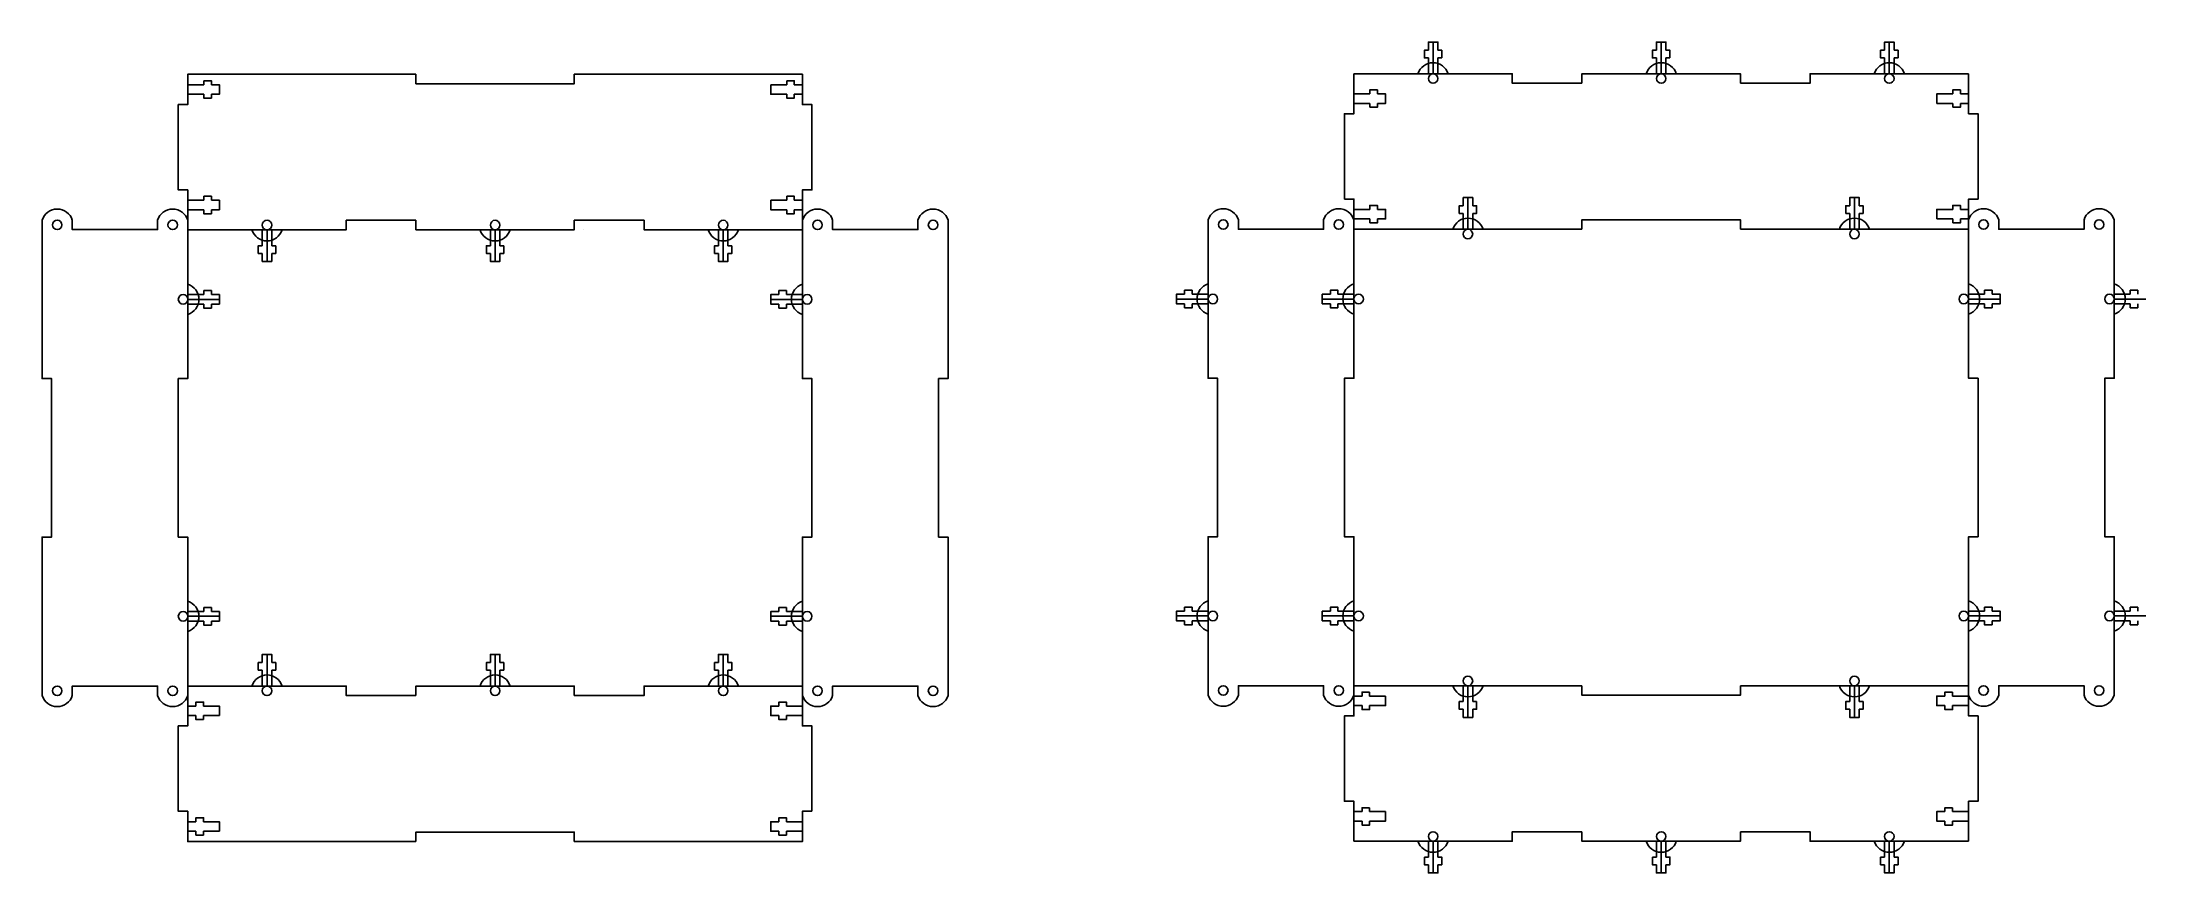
# Model space of a CAD drawing. Header units: millimetres. Extents: x 1473 to 3135, y 180 to 1758.
# Drawn here: x 1727 to 2391, y 180 to 442 of the extents above; entities that cross this region are included whole.
import ezdxf

# ---------------------------------------------------------------- set-up
doc = ezdxf.new("R2010")
doc.units = ezdxf.units.MM

msp = doc.modelspace()

# ---------------------------------------------------------------- linework, layer by layer
for p, q in [((2165.715, 431.787), (2165.715, 441.787)), ((2237.715, 431.787), (2237.715, 441.787)), ((2309.715, 431.787), (2309.715, 441.787)), ((2190.715, 431.787), (2140.715, 431.787)), ((2262.715, 431.787), (2212.715, 431.787)), ((2334.715, 431.787), (2290.715, 431.787)), ((2176.715, 382.733), (2176.715, 392.733)), ((2298.715, 382.733), (2298.715, 392.733)), ((1822.652, 382.572), (1772.652, 382.572)), ((1797.652, 382.572), (1797.652, 372.572)), ((1894.652, 382.572), (1844.652, 382.572)), ((1869.652, 382.572), (1869.652, 372.572)), ((1966.652, 382.572), (1922.652, 382.572)), ((1941.652, 382.572), (1941.652, 372.572)), ((1772.652, 360.626), (1782.652, 360.626)), ((1966.652, 360.626), (1956.652, 360.626)), ((2094.715, 360.733), (2084.715, 360.733)), ((2140.715, 360.733), (2130.715, 360.733)), ((2334.715, 360.733), (2344.715, 360.733)), ((2380.715, 360.733), (2390.715, 360.733)), ((1772.652, 260.626), (1782.652, 260.626)), ((1966.652, 260.626), (1956.652, 260.626)), ((2094.715, 260.733), (2084.715, 260.733)), ((2140.715, 260.733), (2130.715, 260.733)), ((2334.715, 260.733), (2344.715, 260.733)), ((2380.715, 260.733), (2390.715, 260.733)), ((1797.652, 238.626), (1797.652, 248.626)), ((1869.652, 238.626), (1869.652, 248.626)), ((1941.652, 238.626), (1941.652, 248.626)), ((1772.652, 238.626), (1816.652, 238.626)), ((1844.652, 238.626), (1894.652, 238.626)), ((1916.652, 238.626), (1966.652, 238.626)), ((2176.715, 238.733), (2176.715, 228.733)), ((2298.715, 238.733), (2298.715, 228.733)), ((2165.715, 189.68), (2165.715, 179.68)), ((2237.715, 189.68), (2237.715, 179.68)), ((2309.715, 189.68), (2309.715, 179.68))]:
    msp.add_line(p, q)
for points in [[(2164.215, 436.816), (2162.965, 436.816), (2162.965, 439.216), (2164.215, 439.216)], [(2167.215, 439.216), (2167.215, 441.787), (2164.215, 441.787), (2164.215, 439.216)], [(2167.215, 439.216), (2168.465, 439.216), (2168.465, 436.816)], [(2236.215, 436.816), (2234.965, 436.816), (2234.965, 439.216), (2236.215, 439.216)], [(2239.215, 439.216), (2239.215, 441.787), (2236.215, 441.787), (2236.215, 439.216)], [(2239.215, 439.216), (2240.465, 439.216), (2240.465, 436.816)], [(2308.215, 436.816), (2306.965, 436.816), (2306.965, 439.216), (2308.215, 439.216)], [(2311.215, 439.216), (2311.215, 441.787), (2308.215, 441.787), (2308.215, 439.216)], [(2311.215, 439.216), (2312.465, 439.216), (2312.465, 436.816)], [(2140.715, 431.787), (2140.715, 419.194), (2137.715, 419.194), (2137.715, 392.273)], [(2140.715, 431.787), (2190.715, 431.787), (2190.715, 428.787), (2212.715, 428.787)], [(2164.215, 436.816), (2164.215, 431.787), (2167.215, 431.787)], [(2167.215, 431.787), (2167.215, 436.816)], [(2168.465, 436.816), (2167.215, 436.816)], [(2237.715, 431.787), (2212.715, 431.787), (2212.715, 428.787)], [(2236.215, 436.816), (2236.215, 431.787), (2239.215, 431.787)], [(2262.715, 428.787), (2262.715, 431.787), (2237.715, 431.787)], [(2239.215, 431.787), (2239.215, 436.816)], [(2240.465, 436.816), (2239.215, 436.816)], [(2262.715, 431.787), (2240.715, 431.787)], [(2262.715, 382.733), (2334.715, 382.733), (2334.715, 392.273), (2337.715, 392.273), (2337.715, 419.194), (2334.715, 419.194), (2334.715, 431.787)], [(2262.715, 428.787), (2284.715, 428.787), (2284.715, 431.787), (2334.715, 431.787)], [(2308.215, 436.816), (2308.215, 431.787), (2311.215, 431.787)], [(2311.215, 431.787), (2311.215, 436.816)], [(2312.465, 436.816), (2311.215, 436.816)], [(1769.652, 422.086), (1772.652, 422.086), (1772.652, 431.626), (1844.652, 431.626)], [(1772.652, 428.356), (1777.681, 428.356)], [(1777.681, 425.356), (1772.652, 425.356), (1772.652, 428.356)], [(1777.681, 429.606), (1777.681, 428.356)], [(1780.081, 428.356), (1780.081, 429.606), (1777.681, 429.606)], [(1777.681, 425.356), (1777.681, 424.106), (1780.081, 424.106), (1780.081, 425.356)], [(1780.081, 428.356), (1782.652, 428.356), (1782.652, 425.356), (1780.081, 425.356)], [(1844.652, 431.626), (1844.652, 428.626), (1869.652, 428.626), (1894.652, 428.626), (1894.652, 431.626)], [(1894.652, 431.626), (1966.652, 431.626), (1966.652, 422.086), (1969.652, 422.086), (1969.652, 395.165), (1966.652, 395.165), (1966.652, 385.626)], [(1956.652, 428.356), (1961.681, 428.356)], [(1961.681, 425.356), (1956.652, 425.356), (1956.652, 428.356)], [(1961.681, 429.606), (1961.681, 428.356)], [(1964.081, 428.356), (1964.081, 429.606), (1961.681, 429.606)], [(1961.681, 425.356), (1961.681, 424.106), (1964.081, 424.106), (1964.081, 425.356)], [(1964.081, 428.356), (1966.652, 428.356), (1966.652, 425.356), (1964.081, 425.356)], [(2145.744, 425.464), (2140.715, 425.464), (2140.715, 422.464)], [(2145.744, 425.464), (2145.744, 426.714), (2148.144, 426.714), (2148.144, 425.464)], [(2148.144, 422.464), (2150.715, 422.464), (2150.715, 425.464), (2148.144, 425.464)], [(2329.744, 425.464), (2324.715, 425.464), (2324.715, 422.464)], [(2329.744, 425.464), (2329.744, 426.714), (2332.144, 426.714), (2332.144, 425.464)], [(2332.144, 422.464), (2334.715, 422.464), (2334.715, 425.464), (2332.144, 425.464)], [(1772.652, 385.626), (1772.652, 395.165), (1769.652, 395.165), (1769.652, 422.086)], [(2140.715, 422.464), (2145.744, 422.464)], [(2145.744, 421.214), (2145.744, 422.464)], [(2148.144, 422.464), (2148.144, 421.214), (2145.744, 421.214)], [(2324.715, 422.464), (2329.744, 422.464)], [(2329.744, 421.214), (2329.744, 422.464)], [(2332.144, 422.464), (2332.144, 421.214), (2329.744, 421.214)], [(1772.652, 391.895), (1777.681, 391.895)], [(1777.681, 388.895), (1772.652, 388.895), (1772.652, 391.895)], [(1777.681, 393.145), (1777.681, 391.895)], [(1780.081, 391.895), (1780.081, 393.145), (1777.681, 393.145)], [(1780.081, 391.895), (1782.652, 391.895), (1782.652, 388.895), (1780.081, 388.895)], [(1956.652, 391.895), (1961.681, 391.895)], [(1961.681, 388.895), (1956.652, 388.895), (1956.652, 391.895)], [(1961.681, 393.145), (1961.681, 391.895)], [(1964.081, 391.895), (1964.081, 393.145), (1961.681, 393.145)], [(1964.081, 391.895), (1966.652, 391.895), (1966.652, 388.895), (1964.081, 388.895)], [(2137.715, 392.273), (2140.715, 392.273), (2140.715, 382.733), (2212.715, 382.733)], [(2175.215, 390.162), (2175.215, 392.733), (2178.215, 392.733), (2178.215, 390.162)], [(2297.215, 390.162), (2297.215, 392.733), (2300.215, 392.733), (2300.215, 390.162)], [(1726.652, 385.626), (1726.652, 385.626), (1726.652, 335.626), (1729.652, 335.626), (1729.652, 285.626), (1726.652, 285.626), (1726.652, 235.626), (1726.652, 235.626)], [(1736.192, 385.626), (1736.192, 382.626), (1763.113, 382.626), (1763.113, 385.626)], [(1772.652, 235.626), (1772.652, 235.626), (1772.652, 285.626), (1769.652, 285.626), (1769.652, 335.626), (1772.652, 335.626), (1772.652, 385.626), (1772.652, 385.626)], [(1772.652, 385.626), (1772.652, 335.626), (1769.652, 335.626), (1769.652, 285.626), (1772.652, 285.626), (1772.652, 235.626)], [(1772.652, 382.572), (1822.652, 382.572), (1822.652, 385.572), (1844.652, 385.572)], [(1777.681, 388.895), (1777.681, 387.645), (1780.081, 387.645), (1780.081, 388.895)], [(1869.652, 382.572), (1844.652, 382.572), (1844.652, 385.572)], [(1894.652, 385.572), (1894.652, 382.572), (1869.652, 382.572)], [(1894.652, 385.572), (1916.652, 385.572), (1916.652, 382.572), (1966.652, 382.572)], [(1961.681, 388.895), (1961.681, 387.645), (1964.081, 387.645), (1964.081, 388.895)], [(1966.652, 235.626), (1966.652, 285.626), (1969.652, 285.626), (1969.652, 335.626), (1966.652, 335.626), (1966.652, 385.626)], [(1976.192, 385.626), (1976.192, 382.626), (2003.113, 382.626), (2003.113, 385.626)], [(2012.652, 235.626), (2012.652, 235.626), (2012.652, 285.626), (2009.652, 285.626), (2009.652, 335.626), (2012.652, 335.626), (2012.652, 385.626), (2012.652, 385.626)], [(2094.715, 385.733), (2094.715, 335.733), (2097.715, 335.733), (2097.715, 285.733), (2094.715, 285.733), (2094.715, 235.733)], [(2131.176, 385.733), (2131.176, 382.733), (2104.255, 382.733), (2104.255, 385.733)], [(2140.715, 385.733), (2140.715, 385.733), (2140.715, 335.733), (2137.715, 335.733), (2137.715, 285.733), (2140.715, 285.733), (2140.715, 235.733), (2140.715, 235.733)], [(2145.744, 389.003), (2140.715, 389.003), (2140.715, 386.003)], [(2140.715, 386.003), (2145.744, 386.003)], [(2145.744, 389.003), (2145.744, 390.253), (2148.144, 390.253), (2148.144, 389.003)], [(2145.744, 384.753), (2145.744, 386.003)], [(2148.144, 386.003), (2148.144, 384.753), (2145.744, 384.753)], [(2148.144, 386.003), (2150.715, 386.003), (2150.715, 389.003), (2148.144, 389.003)], [(2175.215, 390.162), (2173.965, 390.162), (2173.965, 387.762)], [(2173.965, 387.762), (2175.215, 387.762)], [(2175.215, 382.733), (2175.215, 387.762)], [(2178.215, 387.762), (2178.215, 382.733), (2175.215, 382.733)], [(2178.215, 387.762), (2179.465, 387.762), (2179.465, 390.162), (2178.215, 390.162)], [(2212.715, 382.733), (2212.715, 385.733), (2237.715, 385.733), (2262.715, 385.733), (2262.715, 382.733)], [(2297.215, 390.162), (2295.965, 390.162), (2295.965, 387.762)], [(2295.965, 387.762), (2297.215, 387.762)], [(2297.215, 382.733), (2297.215, 387.762)], [(2300.215, 387.762), (2300.215, 382.733), (2297.215, 382.733)], [(2300.215, 387.762), (2301.465, 387.762), (2301.465, 390.162), (2300.215, 390.162)], [(2329.744, 389.003), (2324.715, 389.003), (2324.715, 386.003)], [(2324.715, 386.003), (2329.744, 386.003)], [(2329.744, 389.003), (2329.744, 390.253), (2332.144, 390.253), (2332.144, 389.003)], [(2329.744, 384.753), (2329.744, 386.003)], [(2332.144, 386.003), (2332.144, 384.753), (2329.744, 384.753)], [(2332.144, 386.003), (2334.715, 386.003), (2334.715, 389.003), (2332.144, 389.003)], [(2334.715, 235.733), (2334.715, 235.733), (2334.715, 285.733), (2337.715, 285.733), (2337.715, 335.733), (2334.715, 335.733), (2334.715, 385.733), (2334.715, 385.733)], [(2371.176, 385.733), (2371.176, 382.733), (2344.255, 382.733), (2344.255, 385.733)], [(2380.715, 235.733), (2380.715, 285.733), (2377.715, 285.733), (2377.715, 335.733), (2380.715, 335.733), (2380.715, 385.733)], [(1796.152, 377.543), (1796.152, 382.572), (1799.152, 382.572)], [(1799.152, 382.572), (1799.152, 377.543)], [(1868.152, 377.543), (1868.152, 382.572), (1871.152, 382.572)], [(1871.152, 382.572), (1871.152, 377.543)], [(1894.652, 382.572), (1872.652, 382.572)], [(1940.152, 377.543), (1940.152, 382.572), (1943.152, 382.572)], [(1943.152, 382.572), (1943.152, 377.543)], [(1796.152, 377.543), (1794.902, 377.543), (1794.902, 375.143), (1796.152, 375.143)], [(1799.152, 375.143), (1799.152, 372.572), (1796.152, 372.572), (1796.152, 375.143)], [(1800.402, 377.543), (1799.152, 377.543)], [(1799.152, 375.143), (1800.402, 375.143), (1800.402, 377.543)], [(1868.152, 377.543), (1866.902, 377.543), (1866.902, 375.143), (1868.152, 375.143)], [(1871.152, 375.143), (1871.152, 372.572), (1868.152, 372.572), (1868.152, 375.143)], [(1872.402, 377.543), (1871.152, 377.543)], [(1871.152, 375.143), (1872.402, 375.143), (1872.402, 377.543)], [(1940.152, 377.543), (1938.902, 377.543), (1938.902, 375.143), (1940.152, 375.143)], [(1943.152, 375.143), (1943.152, 372.572), (1940.152, 372.572), (1940.152, 375.143)], [(1944.402, 377.543), (1943.152, 377.543)], [(1943.152, 375.143), (1944.402, 375.143), (1944.402, 377.543)], [(1772.652, 362.126), (1777.681, 362.126)], [(1777.681, 359.126), (1772.652, 359.126), (1772.652, 362.126)], [(1777.681, 363.376), (1777.681, 362.126)], [(1780.081, 362.126), (1780.081, 363.376), (1777.681, 363.376)], [(1777.681, 359.126), (1777.681, 357.876), (1780.081, 357.876), (1780.081, 359.126)], [(1780.081, 362.126), (1782.652, 362.126), (1782.652, 359.126), (1780.081, 359.126)], [(1959.223, 359.126), (1956.652, 359.126), (1956.652, 362.126), (1959.223, 362.126)], [(1961.623, 362.126), (1961.623, 363.376), (1959.223, 363.376), (1959.223, 362.126)], [(1959.223, 359.126), (1959.223, 357.876), (1961.623, 357.876)], [(1961.623, 362.126), (1966.652, 362.126), (1966.652, 359.126)], [(1966.652, 359.126), (1961.623, 359.126)], [(1961.623, 357.876), (1961.623, 359.126)], [(2087.286, 362.233), (2084.715, 362.233), (2084.715, 359.233), (2087.286, 359.233)], [(2087.286, 362.233), (2087.286, 363.483), (2089.686, 363.483)], [(2089.686, 359.233), (2089.686, 357.983), (2087.286, 357.983), (2087.286, 359.233)], [(2089.686, 363.483), (2089.686, 362.233)], [(2094.715, 362.233), (2089.686, 362.233)], [(2089.686, 359.233), (2094.715, 359.233), (2094.715, 362.233)], [(2133.286, 359.233), (2130.715, 359.233), (2130.715, 362.233), (2133.286, 362.233)], [(2135.686, 362.233), (2135.686, 363.483), (2133.286, 363.483), (2133.286, 362.233)], [(2133.286, 359.233), (2133.286, 357.983), (2135.686, 357.983)], [(2135.686, 362.233), (2140.715, 362.233), (2140.715, 359.233)], [(2140.715, 359.233), (2135.686, 359.233)], [(2135.686, 357.983), (2135.686, 359.233)], [(2334.715, 362.233), (2339.744, 362.233)], [(2339.744, 359.233), (2334.715, 359.233), (2334.715, 362.233)], [(2339.744, 363.483), (2339.744, 362.233)], [(2342.144, 362.233), (2342.144, 363.483), (2339.744, 363.483)], [(2339.744, 359.233), (2339.744, 357.983), (2342.144, 357.983), (2342.144, 359.233)], [(2342.144, 362.233), (2344.715, 362.233), (2344.715, 359.233), (2342.144, 359.233)], [(2385.744, 362.233), (2380.715, 362.233), (2380.715, 359.233)], [(2380.715, 359.233), (2385.744, 359.233)], [(2385.744, 362.233), (2385.744, 363.483), (2388.144, 363.483), (2388.144, 362.233)], [(2385.744, 357.983), (2385.744, 359.233)], [(2388.144, 359.233), (2388.144, 357.983), (2385.744, 357.983)], [(1729.652, 335.626), (1729.652, 285.626)], [(2009.652, 285.626), (2009.652, 335.626)], [(2137.715, 335.733), (2137.715, 285.733)], [(2337.715, 285.733), (2337.715, 335.733)], [(1772.652, 262.126), (1777.681, 262.126)], [(1777.681, 259.126), (1772.652, 259.126), (1772.652, 262.126)], [(1777.681, 263.376), (1777.681, 262.126)], [(1780.081, 262.126), (1780.081, 263.376), (1777.681, 263.376)], [(1777.681, 259.126), (1777.681, 257.876), (1780.081, 257.876), (1780.081, 259.126)], [(1780.081, 262.126), (1782.652, 262.126), (1782.652, 259.126), (1780.081, 259.126)], [(1959.223, 259.126), (1956.652, 259.126), (1956.652, 262.126), (1959.223, 262.126)], [(1961.623, 262.126), (1961.623, 263.376), (1959.223, 263.376), (1959.223, 262.126)], [(1959.223, 259.126), (1959.223, 257.876), (1961.623, 257.876)], [(1961.623, 262.126), (1966.652, 262.126), (1966.652, 259.126)], [(1966.652, 259.126), (1961.623, 259.126)], [(1961.623, 257.876), (1961.623, 259.126)], [(2087.286, 262.233), (2084.715, 262.233), (2084.715, 259.233), (2087.286, 259.233)], [(2087.286, 262.233), (2087.286, 263.483), (2089.686, 263.483)], [(2089.686, 259.233), (2089.686, 257.983), (2087.286, 257.983), (2087.286, 259.233)], [(2089.686, 263.483), (2089.686, 262.233)], [(2094.715, 262.233), (2089.686, 262.233)], [(2089.686, 259.233), (2094.715, 259.233), (2094.715, 262.233)], [(2133.286, 259.233), (2130.715, 259.233), (2130.715, 262.233), (2133.286, 262.233)], [(2135.686, 262.233), (2135.686, 263.483), (2133.286, 263.483), (2133.286, 262.233)], [(2133.286, 259.233), (2133.286, 257.983), (2135.686, 257.983)], [(2135.686, 262.233), (2140.715, 262.233), (2140.715, 259.233)], [(2140.715, 259.233), (2135.686, 259.233)], [(2135.686, 257.983), (2135.686, 259.233)], [(2334.715, 262.233), (2339.744, 262.233)], [(2339.744, 259.233), (2334.715, 259.233), (2334.715, 262.233)], [(2339.744, 263.483), (2339.744, 262.233)], [(2342.144, 262.233), (2342.144, 263.483), (2339.744, 263.483)], [(2339.744, 259.233), (2339.744, 257.983), (2342.144, 257.983), (2342.144, 259.233)], [(2342.144, 262.233), (2344.715, 262.233), (2344.715, 259.233), (2342.144, 259.233)], [(2385.744, 262.233), (2380.715, 262.233), (2380.715, 259.233)], [(2380.715, 259.233), (2385.744, 259.233)], [(2385.744, 262.233), (2385.744, 263.483), (2388.144, 263.483), (2388.144, 262.233)], [(2385.744, 257.983), (2385.744, 259.233)], [(2388.144, 259.233), (2388.144, 257.983), (2385.744, 257.983)], [(1796.152, 246.054), (1794.902, 246.054), (1794.902, 243.654)], [(1796.152, 246.054), (1796.152, 248.626), (1799.152, 248.626), (1799.152, 246.054)], [(1799.152, 243.654), (1800.402, 243.654), (1800.402, 246.054), (1799.152, 246.054)], [(1868.152, 246.054), (1866.902, 246.054), (1866.902, 243.654)], [(1868.152, 246.054), (1868.152, 248.626), (1871.152, 248.626), (1871.152, 246.054)], [(1871.152, 243.654), (1872.402, 243.654), (1872.402, 246.054), (1871.152, 246.054)], [(1940.152, 246.054), (1938.902, 246.054), (1938.902, 243.654)], [(1940.152, 246.054), (1940.152, 248.626), (1943.152, 248.626), (1943.152, 246.054)], [(1943.152, 243.654), (1944.402, 243.654), (1944.402, 246.054), (1943.152, 246.054)], [(1794.902, 243.654), (1796.152, 243.654)], [(1796.152, 238.626), (1796.152, 243.654)], [(1799.152, 243.654), (1799.152, 238.626), (1796.152, 238.626)], [(1866.902, 243.654), (1868.152, 243.654)], [(1868.152, 238.626), (1868.152, 243.654)], [(1871.152, 243.654), (1871.152, 238.626), (1868.152, 238.626)], [(1938.902, 243.654), (1940.152, 243.654)], [(1940.152, 238.626), (1940.152, 243.654)], [(1943.152, 243.654), (1943.152, 238.626), (1940.152, 238.626)], [(1763.113, 235.626), (1763.113, 238.626), (1736.192, 238.626), (1736.192, 235.626)], [(1844.652, 189.572), (1772.652, 189.572), (1772.652, 199.111), (1769.652, 199.111), (1769.652, 226.033), (1772.652, 226.033), (1772.652, 238.626)], [(1844.652, 235.626), (1822.652, 235.626), (1822.652, 238.626), (1772.652, 238.626)], [(1777.623, 232.302), (1777.623, 233.552), (1775.223, 233.552), (1775.223, 232.302)], [(1844.652, 238.626), (1866.652, 238.626)], [(1844.652, 235.626), (1844.652, 238.626), (1869.652, 238.626)], [(1869.652, 238.626), (1894.652, 238.626), (1894.652, 235.626)], [(1966.652, 238.626), (1916.652, 238.626), (1916.652, 235.626), (1894.652, 235.626)], [(1961.623, 232.302), (1961.623, 233.552), (1959.223, 233.552), (1959.223, 232.302)], [(1966.652, 238.626), (1966.652, 226.033), (1969.652, 226.033), (1969.652, 199.111)], [(2003.113, 235.626), (2003.113, 238.626), (1976.192, 238.626), (1976.192, 235.626)], [(2104.255, 235.733), (2104.255, 238.733), (2131.176, 238.733), (2131.176, 235.733)], [(2212.715, 238.733), (2140.715, 238.733), (2140.715, 229.194), (2137.715, 229.194), (2137.715, 202.273), (2140.715, 202.273), (2140.715, 189.68)], [(2143.286, 235.464), (2140.715, 235.464), (2140.715, 232.464), (2143.286, 232.464)], [(2143.286, 235.464), (2143.286, 236.714), (2145.686, 236.714)], [(2145.686, 232.464), (2145.686, 231.214), (2143.286, 231.214), (2143.286, 232.464)], [(2145.686, 236.714), (2145.686, 235.464)], [(2150.715, 235.464), (2145.686, 235.464)], [(2145.686, 232.464), (2150.715, 232.464), (2150.715, 235.464)], [(2175.215, 233.704), (2173.965, 233.704), (2173.965, 231.304), (2175.215, 231.304)], [(2175.215, 233.704), (2175.215, 238.733), (2178.215, 238.733)], [(2178.215, 238.733), (2178.215, 233.704)], [(2179.465, 233.704), (2178.215, 233.704)], [(2178.215, 231.304), (2179.465, 231.304), (2179.465, 233.704)], [(2262.715, 238.733), (2262.715, 235.733), (2237.715, 235.733), (2212.715, 235.733), (2212.715, 238.733)], [(2337.715, 229.194), (2334.715, 229.194), (2334.715, 238.733), (2262.715, 238.733)], [(2297.215, 233.704), (2295.965, 233.704), (2295.965, 231.304), (2297.215, 231.304)], [(2297.215, 233.704), (2297.215, 238.733), (2300.215, 238.733)], [(2300.215, 238.733), (2300.215, 233.704)], [(2301.465, 233.704), (2300.215, 233.704)], [(2300.215, 231.304), (2301.465, 231.304), (2301.465, 233.704)], [(2327.286, 235.464), (2324.715, 235.464), (2324.715, 232.464), (2327.286, 232.464)], [(2327.286, 235.464), (2327.286, 236.714), (2329.686, 236.714)], [(2329.686, 232.464), (2329.686, 231.214), (2327.286, 231.214), (2327.286, 232.464)], [(2329.686, 236.714), (2329.686, 235.464)], [(2334.715, 235.464), (2329.686, 235.464)], [(2329.686, 232.464), (2334.715, 232.464), (2334.715, 235.464)], [(2344.255, 235.733), (2344.255, 238.733), (2371.176, 238.733), (2371.176, 235.733)], [(1775.223, 229.302), (1772.652, 229.302), (1772.652, 232.302), (1775.223, 232.302)], [(1775.223, 229.302), (1775.223, 228.052), (1777.623, 228.052)], [(1777.623, 232.302), (1782.652, 232.302), (1782.652, 229.302)], [(1782.652, 229.302), (1777.623, 229.302)], [(1777.623, 228.052), (1777.623, 229.302)], [(1959.223, 229.302), (1956.652, 229.302), (1956.652, 232.302), (1959.223, 232.302)], [(1959.223, 229.302), (1959.223, 228.052), (1961.623, 228.052)], [(1961.623, 232.302), (1966.652, 232.302), (1966.652, 229.302)], [(1966.652, 229.302), (1961.623, 229.302)], [(1961.623, 228.052), (1961.623, 229.302)], [(2178.215, 231.304), (2178.215, 228.733), (2175.215, 228.733), (2175.215, 231.304)], [(2300.215, 231.304), (2300.215, 228.733), (2297.215, 228.733), (2297.215, 231.304)], [(2334.715, 189.68), (2334.715, 202.273), (2337.715, 202.273), (2337.715, 229.194)], [(2143.286, 199.003), (2143.286, 200.253), (2145.686, 200.253)], [(2145.686, 200.253), (2145.686, 199.003)], [(2327.286, 199.003), (2327.286, 200.253), (2329.686, 200.253)], [(2329.686, 200.253), (2329.686, 199.003)], [(1775.223, 192.842), (1772.652, 192.842), (1772.652, 195.842), (1775.223, 195.842)], [(1777.623, 195.842), (1777.623, 197.092), (1775.223, 197.092), (1775.223, 195.842)], [(1775.223, 192.842), (1775.223, 191.592), (1777.623, 191.592)], [(1777.623, 195.842), (1782.652, 195.842), (1782.652, 192.842)], [(1782.652, 192.842), (1777.623, 192.842)], [(1777.623, 191.592), (1777.623, 192.842)], [(1969.652, 199.111), (1966.652, 199.111), (1966.652, 189.572), (1894.652, 189.572)], [(1959.223, 192.842), (1956.652, 192.842), (1956.652, 195.842), (1959.223, 195.842)], [(1961.623, 195.842), (1961.623, 197.092), (1959.223, 197.092), (1959.223, 195.842)], [(1959.223, 192.842), (1959.223, 191.592), (1961.623, 191.592)], [(1961.623, 195.842), (1966.652, 195.842), (1966.652, 192.842)], [(1966.652, 192.842), (1961.623, 192.842)], [(1961.623, 191.592), (1961.623, 192.842)], [(2143.286, 199.003), (2140.715, 199.003), (2140.715, 196.003), (2143.286, 196.003)], [(2212.715, 192.68), (2190.715, 192.68), (2190.715, 189.68), (2140.715, 189.68)], [(2145.686, 196.003), (2145.686, 194.753), (2143.286, 194.753), (2143.286, 196.003)], [(2150.715, 199.003), (2145.686, 199.003)], [(2145.686, 196.003), (2150.715, 196.003), (2150.715, 199.003)], [(2212.715, 192.68), (2212.715, 189.68), (2237.715, 189.68)], [(2237.715, 189.68), (2262.715, 189.68), (2262.715, 192.68)], [(2334.715, 189.68), (2284.715, 189.68), (2284.715, 192.68), (2262.715, 192.68)], [(2327.286, 199.003), (2324.715, 199.003), (2324.715, 196.003), (2327.286, 196.003)], [(2329.686, 196.003), (2329.686, 194.753), (2327.286, 194.753), (2327.286, 196.003)], [(2334.715, 199.003), (2329.686, 199.003)], [(2329.686, 196.003), (2334.715, 196.003), (2334.715, 199.003)], [(1894.652, 189.572), (1894.652, 192.572), (1869.652, 192.572), (1844.652, 192.572), (1844.652, 189.572)], [(2164.215, 189.68), (2164.215, 184.651)], [(2167.215, 184.651), (2167.215, 189.68), (2164.215, 189.68)], [(2236.215, 189.68), (2236.215, 184.651)], [(2239.215, 184.651), (2239.215, 189.68), (2236.215, 189.68)], [(2308.215, 189.68), (2308.215, 184.651)], [(2311.215, 184.651), (2311.215, 189.68), (2308.215, 189.68)], [(2162.965, 184.651), (2164.215, 184.651)], [(2164.215, 182.251), (2162.965, 182.251), (2162.965, 184.651)], [(2164.215, 182.251), (2164.215, 179.68), (2167.215, 179.68), (2167.215, 182.251)], [(2167.215, 184.651), (2168.465, 184.651), (2168.465, 182.251), (2167.215, 182.251)], [(2234.965, 184.651), (2236.215, 184.651)], [(2236.215, 182.251), (2234.965, 182.251), (2234.965, 184.651)], [(2236.215, 182.251), (2236.215, 179.68), (2239.215, 179.68), (2239.215, 182.251)], [(2239.215, 184.651), (2240.465, 184.651), (2240.465, 182.251), (2239.215, 182.251)], [(2306.965, 184.651), (2308.215, 184.651)], [(2308.215, 182.251), (2306.965, 182.251), (2306.965, 184.651)], [(2308.215, 182.251), (2308.215, 179.68), (2311.215, 179.68), (2311.215, 182.251)], [(2311.215, 184.651), (2312.465, 184.651), (2312.465, 182.251), (2311.215, 182.251)]]:
    msp.add_lwpolyline(points)
msp.add_lwpolyline([(1897.652, 382.572), (1897.652, 382.572)], close=True)
for centre in [(2165.715, 430.287), (2237.715, 430.287), (2309.715, 430.287), (1731.422, 384.126), (1767.883, 384.126), (1797.652, 384.072), (1869.652, 384.072), (1941.652, 384.072), (1971.422, 384.126), (2007.883, 384.126), (2099.485, 384.233), (2135.946, 384.233), (2339.485, 384.233), (2375.946, 384.233), (2176.715, 381.233), (2298.715, 381.233), (1771.152, 360.626), (1968.152, 360.626), (2096.215, 360.733), (2142.215, 360.733), (2333.215, 360.733), (2379.215, 360.733), (1771.152, 260.626), (1968.152, 260.626), (2096.215, 260.733), (2142.215, 260.733), (2333.215, 260.733), (2379.215, 260.733), (2176.715, 240.233), (2298.715, 240.233), (1731.422, 237.126), (1767.883, 237.126), (1797.652, 237.126), (1869.652, 237.126), (1941.652, 237.126), (1971.422, 237.126), (2007.883, 237.126), (2099.485, 237.233), (2135.946, 237.233), (2339.485, 237.233), (2375.946, 237.233), (2165.715, 191.18), (2237.715, 191.18), (2309.715, 191.18)]:
    msp.add_circle(centre, 1.5)
for centre, start, end in [((2165.715, 430.287), 17.457603, 162.542397), ((2237.715, 430.287), 17.457603, 162.542397), ((2309.715, 430.287), 17.457603, 162.542397), ((1731.422, 384.126), 17.457603, 162.542397), ((1767.883, 384.126), 17.457603, 162.542397), ((1971.422, 384.126), 17.457603, 162.542397), ((2007.883, 384.126), 17.457603, 162.542397), ((2099.485, 384.233), 17.457603, 162.542397), ((2135.946, 384.233), 17.457603, 162.542397), ((2176.715, 381.233), 17.457603, 162.542397), ((2298.715, 381.233), 17.457603, 162.542397), ((2339.485, 384.233), 17.457603, 162.542397), ((2375.946, 384.233), 17.457603, 162.542397), ((1797.652, 384.072), 197.457603, 342.542397), ((1869.652, 384.072), 197.457603, 342.542397), ((1941.652, 384.072), 197.457603, 342.542397), ((1771.152, 360.626), 287.457603, 72.542397), ((1968.152, 360.626), 107.457603, 252.542397), ((2096.215, 360.733), 107.457603, 252.542397), ((2142.215, 360.733), 107.457603, 252.542397), ((2333.215, 360.733), 287.457603, 72.542397), ((2379.215, 360.733), 287.457603, 72.542397), ((1771.152, 260.626), 287.457603, 72.542397), ((1968.152, 260.626), 107.457603, 252.542397), ((2096.215, 260.733), 107.457603, 252.542397), ((2142.215, 260.733), 107.457603, 252.542397), ((2333.215, 260.733), 287.457603, 72.542397), ((2379.215, 260.733), 287.457603, 72.542397), ((1797.652, 237.126), 17.457603, 162.542397), ((1869.652, 237.126), 17.457603, 162.542397), ((1941.652, 237.126), 17.457603, 162.542397), ((1731.422, 237.126), 197.457603, 342.542397), ((1767.883, 237.126), 197.457603, 342.542397), ((1971.422, 237.126), 197.457603, 342.542397), ((2007.883, 237.126), 197.457603, 342.542397), ((2099.485, 237.233), 197.457603, 342.542397), ((2135.946, 237.233), 197.457603, 342.542397), ((2176.715, 240.233), 197.457603, 342.542397), ((2298.715, 240.233), 197.457603, 342.542397), ((2339.485, 237.233), 197.457603, 342.542397), ((2375.946, 237.233), 197.457603, 342.542397), ((2165.715, 191.18), 197.457603, 342.542397), ((2237.715, 191.18), 197.457603, 342.542397), ((2309.715, 191.18), 197.457603, 342.542397)]:
    msp.add_arc(centre, 5, start, end)

doc.saveas('drawing.dxf')
